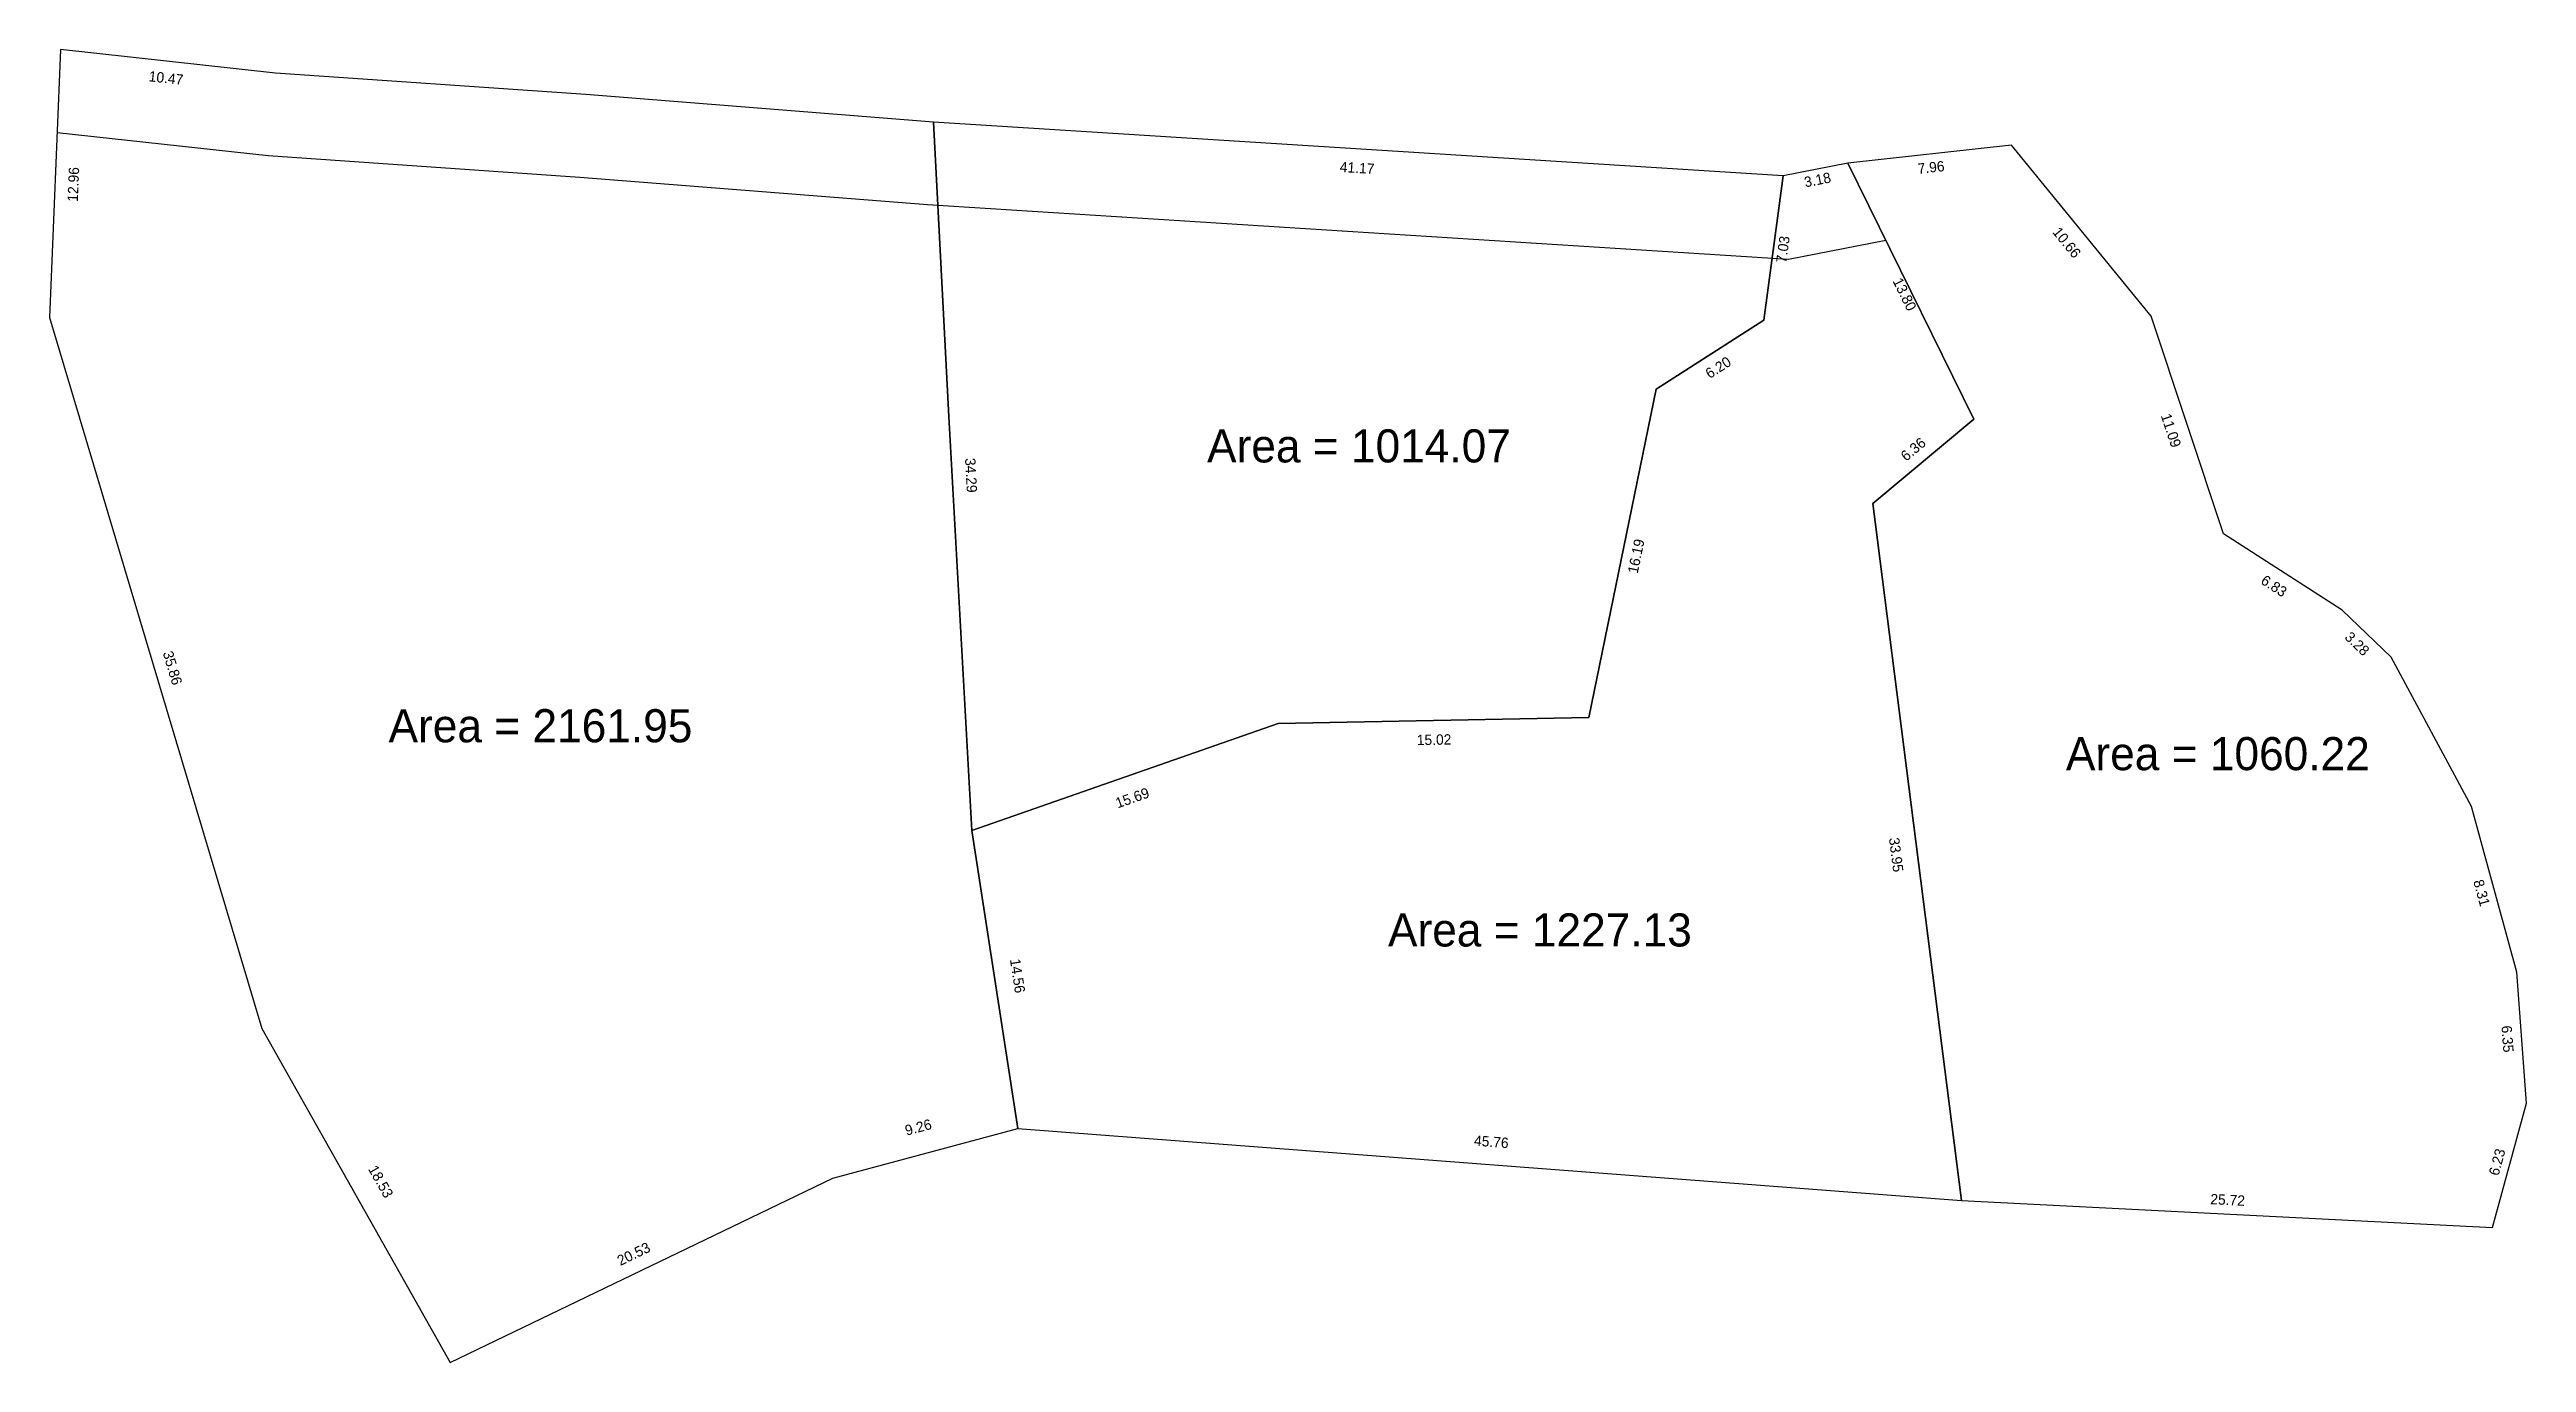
# Model space of a CAD drawing. Header units: inches. Extents: x -4 to 116, y 0 to 167.
# Drawn here: x -3.5 to 116.2, y 103.2 to 166.6 of the extents above; entities that cross this region are included whole.
import ezdxf

# ---------------------------------------------------------------- set-up
doc = ezdxf.new("R2010")
doc.units = ezdxf.units.IN
doc.header["$MEASUREMENT"] = 0
doc.layers.get('0').update_dxf_attribs({"true_color": 0xe7f0ff})
doc.dimstyles.get("Standard").update_dxf_attribs({"dimtxt": 0.5, "dimasz": 0.18, "dimexe": 0.18, "dimexo": 0.0625, "dimgap": 0.09, "dimtad": 0, "dimzin": 0, "dimdsep": 46, "dimtxsty": 'Standard', "dimcen": 0.09, "dimse1": 1, "dimse2": 1, "dimsd1": 1, "dimsd2": 1, "dimadec": 0, "dimazin": 0, "dimtfac": 1, "dimtofl": 0, "dimtmove": 0, "dimatfit": 3, "dimfxl": 1, "dimtolj": 1, "dimtzin": 0, "dimarcsym": 0})

msp = doc.modelspace()

# ---------------------------------------------------------------- texts
at = {"color": 1, "char_height": 1.6, "width": 16.02188, "attachment_point": 1}
for s, insert in [('Area = 1014.07', (52.443, 148.283)), ('Area = 2161.95', (12.867, 134.758)), ('Area = 1060.22', (93.97, 133.409)), ('Area = 1227.13', (61.191, 124.889))]:
    msp.add_mtext(s, dxfattribs=dict(at, insert=insert))

# ---------------------------------------------------------------- blocks, each defined once
blk = doc.blocks.new('*D61')
at = {"layer": 'Defpoints', "color": 0, "transparency": 16777216}
for p in [(80.3, 160.53), (83.42, 161.14), (83.52, 160.64)]:
    blk.add_point(p, dxfattribs=at)
at = {"color": 0, "transparency": 16777216, "insert": (81.96, 160.34), "char_height": 0.5, "attachment_point": 5, "rotation": 11.091}
blk.add_mtext('\\A1;3.18', dxfattribs=at)
blk = doc.blocks.new('*D62')
at = {"layer": 'Defpoints', "color": 0, "transparency": 16777216}
for p in [(80.3, 160.53), (79.37, 153.56), (79.83, 153.5)]:
    blk.add_point(p, dxfattribs=at)
at = {"color": 0, "transparency": 16777216, "insert": (80.29, 156.98), "char_height": 0.5, "attachment_point": 5, "rotation": 82.3941}
blk.add_mtext('\\A1;7.03', dxfattribs=at)
blk = doc.blocks.new('*D63')
at = {"layer": 'Defpoints', "color": 0, "transparency": 16777216}
for p in [(79.37, 153.56), (74.15, 150.22), (74.55, 149.59)]:
    blk.add_point(p, dxfattribs=at)
at = {"color": 0, "transparency": 16777216, "insert": (77.16, 151.27), "char_height": 0.5, "attachment_point": 5, "rotation": 32.6435}
blk.add_mtext('\\A1;6.20', dxfattribs=at)
blk = doc.blocks.new('*D64')
at = {"layer": 'Defpoints', "color": 0, "transparency": 16777216}
for p in [(89.52, 148.77), (84.14, 145.28), (84.63, 144.69)]:
    blk.add_point(p, dxfattribs=at)
at = {"color": 0, "transparency": 16777216, "insert": (86.59, 147.32), "char_height": 0.5, "attachment_point": 5, "rotation": 39.7975}
blk.add_mtext('\\A1;6.36', dxfattribs=at)
blk = doc.blocks.new('*D59')
at = {"layer": 'Defpoints', "color": 0, "transparency": 16777216}
for p in [(83.13, 161), (83.42, 161.14), (89.52, 148.77)]:
    blk.add_point(p, dxfattribs=at)
at = {"color": 0, "transparency": 16777216, "insert": (86.17, 154.81), "char_height": 0.5, "attachment_point": 5, "rotation": 296.2308}
blk.add_mtext('\\A1;13.80', dxfattribs=at)
blk = doc.blocks.new('*D65')
at = {"layer": 'Defpoints', "color": 0, "transparency": 16777216}
for p in [(84.63, 144.69), (87.9, 110.88), (88.91, 111.01)]:
    blk.add_point(p, dxfattribs=at)
at = {"color": 0, "transparency": 16777216, "insert": (85.76, 127.72), "char_height": 0.5, "attachment_point": 5, "rotation": 277.2452}
blk.add_mtext('\\A1;33.95', dxfattribs=at)
blk = doc.blocks.new('*D66')
at = {"layer": 'Defpoints', "color": 0, "transparency": 16777216}
for p in [(43.37, 115.59), (43.29, 114.5), (88.91, 111.01)]:
    blk.add_point(p, dxfattribs=at)
at = {"color": 0, "transparency": 16777216, "insert": (66.19, 113.85), "char_height": 0.5, "attachment_point": 5, "rotation": 355.6284}
blk.add_mtext('\\A1;45.76', dxfattribs=at)
blk = doc.blocks.new('*D67')
at = {"layer": 'Defpoints', "color": 0, "transparency": 16777216}
for p in [(41.07, 128.89), (43.29, 114.5), (44.39, 114.67)]:
    blk.add_point(p, dxfattribs=at)
at = {"color": 0, "transparency": 16777216, "insert": (43.28, 121.87), "char_height": 0.5, "attachment_point": 5, "rotation": 278.7438}
blk.add_mtext('\\A1;14.56', dxfattribs=at)
blk = doc.blocks.new('*D68')
at = {"layer": 'Defpoints', "color": 0, "transparency": 16777216}
for p in [(55.89, 134.07), (56.24, 133.06), (41.07, 128.89)]:
    blk.add_point(p, dxfattribs=at)
at = {"color": 0, "transparency": 16777216, "insert": (48.83, 130.47), "char_height": 0.5, "attachment_point": 5, "rotation": 19.2583}
blk.add_mtext('\\A1;15.69', dxfattribs=at)
blk = doc.blocks.new('*D69')
at = {"layer": 'Defpoints', "color": 0, "transparency": 16777216}
for p in [(70.91, 134.36), (55.89, 134.07), (70.93, 133.42)]:
    blk.add_point(p, dxfattribs=at)
at = {"color": 0, "transparency": 16777216, "insert": (63.42, 133.28), "char_height": 0.5, "attachment_point": 5, "rotation": 1.0984}
blk.add_mtext('\\A1;15.02', dxfattribs=at)
blk = doc.blocks.new('*D70')
at = {"layer": 'Defpoints', "color": 0, "transparency": 16777216}
for p in [(74.15, 150.22), (74.81, 150.08), (70.91, 134.36)]:
    blk.add_point(p, dxfattribs=at)
at = {"color": 0, "transparency": 16777216, "insert": (73.19, 142.15), "char_height": 0.5, "attachment_point": 5, "rotation": 78.4325}
blk.add_mtext('\\A1;16.19', dxfattribs=at)
blk = doc.blocks.new('*D71')
at = {"layer": 'Defpoints', "color": 0, "transparency": 16777216}
for p in [(91.34, 162.01), (98.08, 153.76), (97.39, 153.19)]:
    blk.add_point(p, dxfattribs=at)
at = {"color": 0, "transparency": 16777216, "insert": (94.01, 157.31), "char_height": 0.5, "attachment_point": 5, "rotation": 309.2573}
blk.add_mtext('\\A1;10.66', dxfattribs=at)
blk = doc.blocks.new('*D72')
at = {"layer": 'Defpoints', "color": 0, "transparency": 16777216}
for p in [(91.34, 162.01), (83.42, 161.14), (91.41, 161.38)]:
    blk.add_point(p, dxfattribs=at)
at = {"color": 0, "transparency": 16777216, "insert": (87.45, 160.94), "char_height": 0.5, "attachment_point": 5, "rotation": 6.2742}
blk.add_mtext('\\A1;7.96', dxfattribs=at)
blk = doc.blocks.new('*D73')
at = {"layer": 'Defpoints', "color": 0, "transparency": 16777216}
for p in [(98.08, 153.76), (100.8, 142.98), (101.59, 143.24)]:
    blk.add_point(p, dxfattribs=at)
at = {"color": 0, "transparency": 16777216, "insert": (99.05, 148.23), "char_height": 0.5, "attachment_point": 5, "rotation": 288.4202}
blk.add_mtext('\\A1;11.09', dxfattribs=at)
blk = doc.blocks.new('*D74')
at = {"layer": 'Defpoints', "color": 0, "transparency": 16777216}
for p in [(101.59, 143.24), (107.33, 139.54), (106.9, 138.87)]:
    blk.add_point(p, dxfattribs=at)
at = {"color": 0, "transparency": 16777216, "insert": (104.03, 140.71), "char_height": 0.5, "attachment_point": 5, "rotation": 327.2708}
blk.add_mtext('\\A1;6.83', dxfattribs=at)
blk = doc.blocks.new('*D75')
at = {"layer": 'Defpoints', "color": 0, "transparency": 16777216}
for p in [(107.33, 139.54), (109.23, 136.79), (109.7, 137.28)]:
    blk.add_point(p, dxfattribs=at)
at = {"color": 0, "transparency": 16777216, "insert": (108.05, 137.92), "char_height": 0.5, "attachment_point": 5, "rotation": 316.2604}
blk.add_mtext('\\A1;3.28', dxfattribs=at)
blk = doc.blocks.new('*D77')
at = {"layer": 'Defpoints', "color": 0, "transparency": 16777216}
for p in [(113.58, 130.06), (115.16, 121.88), (115.76, 122.04)]:
    blk.add_point(p, dxfattribs=at)
at = {"color": 0, "transparency": 16777216, "insert": (114.07, 125.88), "char_height": 0.5, "attachment_point": 5, "rotation": 285.2539}
blk.add_mtext('\\A1;8.31', dxfattribs=at)
blk = doc.blocks.new('*D78')
at = {"layer": 'Defpoints', "color": 0, "transparency": 16777216}
for p in [(115.76, 122.04), (115.56, 115.66), (116.24, 115.71)]:
    blk.add_point(p, dxfattribs=at)
at = {"color": 0, "transparency": 16777216, "insert": (115.32, 118.82), "char_height": 0.5, "attachment_point": 5, "rotation": 274.2727}
blk.add_mtext('\\A1;6.35', dxfattribs=at)
blk = doc.blocks.new('*D79')
at = {"layer": 'Defpoints', "color": 0, "transparency": 16777216}
for p in [(116.24, 115.71), (114, 109.86), (114.6, 109.7)]:
    blk.add_point(p, dxfattribs=at)
at = {"color": 0, "transparency": 16777216, "insert": (114.82, 112.87), "char_height": 0.5, "attachment_point": 5, "rotation": 74.7586}
blk.add_mtext('\\A1;6.23', dxfattribs=at)
blk = doc.blocks.new('*D80')
at = {"layer": 'Defpoints', "color": 0, "transparency": 16777216}
for p in [(88.95, 111.7), (88.91, 111.01), (114.6, 109.7)]:
    blk.add_point(p, dxfattribs=at)
at = {"color": 0, "transparency": 16777216, "insert": (101.79, 111.04), "char_height": 0.5, "attachment_point": 5, "rotation": 357.0782}
blk.add_mtext('\\A1;25.72', dxfattribs=at)
blk = doc.blocks.new('*D81')
at = {"layer": 'Defpoints', "color": 0, "transparency": 16777216}
for p in [(43.29, 114.5), (34.01, 113.35), (34.34, 112.1)]:
    blk.add_point(p, dxfattribs=at)
at = {"color": 0, "transparency": 16777216, "insert": (38.48, 114.55), "char_height": 0.5, "attachment_point": 5, "rotation": 15.0191}
blk.add_mtext('\\A1;9.26', dxfattribs=at)
blk = doc.blocks.new('*D82')
at = {"layer": 'Defpoints', "color": 0, "transparency": 16777216}
for p in [(34.34, 112.1), (15.47, 103.97), (15.85, 103.19)]:
    blk.add_point(p, dxfattribs=at)
at = {"color": 0, "transparency": 16777216, "insert": (24.72, 108.43), "char_height": 0.5, "attachment_point": 5, "rotation": 25.7264}
blk.add_mtext('\\A1;20.53', dxfattribs=at)
blk = doc.blocks.new('*D83')
at = {"layer": 'Defpoints', "color": 0, "transparency": 16777216}
for p in [(7.93, 120), (6.73, 119.32), (15.85, 103.19)]:
    blk.add_point(p, dxfattribs=at)
at = {"color": 0, "transparency": 16777216, "insert": (12.49, 111.93), "char_height": 0.5, "attachment_point": 5, "rotation": 299.458}
blk.add_mtext('\\A1;18.53', dxfattribs=at)
blk = doc.blocks.new('*D84')
at = {"layer": 'Defpoints', "color": 0, "transparency": 16777216}
for p in [(-3.52, 153.68), (-2.7, 153.93), (6.73, 119.32)]:
    blk.add_point(p, dxfattribs=at)
at = {"color": 0, "transparency": 16777216, "insert": (2.42, 136.75), "char_height": 0.5, "attachment_point": 5, "rotation": 286.6209}
blk.add_mtext('\\A1;35.86', dxfattribs=at)
blk = doc.blocks.new('*D85')
at = {"layer": 'Defpoints', "color": 0, "transparency": 16777216}
for p in [(39.22, 163.13), (41.07, 128.89), (41.96, 128.94)]:
    blk.add_point(p, dxfattribs=at)
at = {"color": 0, "transparency": 16777216, "insert": (41.03, 146.06), "char_height": 0.5, "attachment_point": 5, "rotation": 273.1081}
blk.add_mtext('\\A1;34.29', dxfattribs=at)
blk = doc.blocks.new('*D86')
at = {"layer": 'Defpoints', "color": 0, "transparency": 16777216}
for p in [(39.22, 163.13), (80.3, 160.53), (80.24, 159.62)]:
    blk.add_point(p, dxfattribs=at)
at = {"color": 0, "transparency": 16777216, "insert": (59.7, 160.92), "char_height": 0.5, "attachment_point": 5, "rotation": 356.379}
blk.add_mtext('\\A1;41.17', dxfattribs=at)
blk = doc.blocks.new('*D87')
at = {"layer": 'Defpoints', "color": 0, "transparency": 16777216}
for p in [(-3, 166.64), (7.41, 165.5), (7.32, 164.69)]:
    blk.add_point(p, dxfattribs=at)
at = {"color": 0, "transparency": 16777216, "insert": (2.11, 165.26), "char_height": 0.5, "attachment_point": 5, "rotation": 353.7656}
blk.add_mtext('\\A1;10.47', dxfattribs=at)
blk = doc.blocks.new('*D88')
at = {"layer": 'Defpoints', "color": 0, "transparency": 16777216}
for p in [(-3, 166.64), (-3.52, 153.68), (-2.64, 153.65)]:
    blk.add_point(p, dxfattribs=at)
at = {"color": 0, "transparency": 16777216, "insert": (-2.37, 160.12), "char_height": 0.5, "attachment_point": 5, "rotation": 87.6878}
blk.add_mtext('\\A1;12.96', dxfattribs=at)

# ---------------------------------------------------------------- dimensions: what is measured, and where the dimension line sits
at = {"color": 0}
for p1, p2, distance, picture, middle in [((-3.001, 166.637), (-3.524, 153.684), 0.89, '*D88', (-2.374, 160.124)), ((-3.001, 166.637), (7.407, 165.5), -0.816, '*D87', (2.114, 165.257)), ((39.216, 163.131), (41.075, 128.895), 0.885, '*D85', (41.028, 146.061)), ((39.216, 163.131), (80.302, 160.531), -0.909, '*D86', (59.701, 160.923)), ((83.424, 161.143), (91.337, 162.013), -0.64, '*D72', (87.45, 160.941)), ((91.337, 162.013), (98.085, 153.756), -0.901, '*D71', (94.013, 157.314)), ((80.302, 160.531), (79.371, 153.559), 0.462, '*D62', (80.294, 156.983)), ((80.302, 160.531), (83.424, 161.143), -0.507, '*D61', (81.96, 160.339)), ((89.522, 148.767), (83.424, 161.143), 0.332, '*D59', (86.175, 154.808)), ((6.734, 119.32), (-3.524, 153.684), -0.856, '*D84', (2.425, 136.746)), ((79.371, 153.559), (74.154, 150.217), 0.739, '*D63', (77.161, 151.265)), ((98.085, 153.756), (101.588, 143.238), -0.831, '*D73', (99.048, 148.234)), ((70.908, 134.358), (74.154, 150.217), -0.673, '*D70', (73.19, 142.152)), ((89.522, 148.767), (84.633, 144.694), -0.763, '*D64', (86.589, 147.316)), ((84.633, 144.694), (88.915, 111.012), -1.022, '*D65', (85.759, 127.724)), ((101.588, 143.238), (107.334, 139.545), -0.805, '*D74', (104.026, 140.714)), ((107.334, 139.545), (109.703, 137.278), -0.68, '*D75', (108.048, 137.92)), ((55.887, 134.07), (70.908, 134.358), -0.937, '*D69', (63.415, 133.277)), ((41.075, 128.895), (55.887, 134.07), -1.074, '*D68', (48.835, 130.468)), ((113.579, 130.056), (115.765, 122.04), -0.625, '*D77', (114.069, 125.883)), ((41.075, 128.895), (43.289, 114.5), 1.11, '*D67', (43.278, 121.866)), ((115.765, 122.04), (116.238, 115.709), -0.681, '*D78', (115.322, 118.823)), ((15.846, 103.187), (6.734, 119.32), -1.376, '*D83', (12.488, 111.93)), ((43.289, 114.5), (34.344, 112.1), -1.291, '*D81', (38.482, 114.546)), ((88.915, 111.012), (43.289, 114.5), -1.096, '*D66', (66.185, 113.849)), ((116.238, 115.709), (114.601, 109.701), -0.623, '*D79', (114.818, 112.868)), ((34.344, 112.1), (15.846, 103.187), -0.872, '*D82', (24.716, 108.428)), ((114.601, 109.701), (88.915, 111.012), -0.69, '*D80', (101.793, 111.045))]:
    dim = msp.add_aligned_dim(p1=p1, p2=p2, distance=distance, dimstyle='Standard', dxfattribs=at)
    dim.commit()
    dim.dimension.update_dxf_attribs({"geometry": picture, "text_midpoint": middle})

# ---------------------------------------------------------------- linework, layer by layer
at = {"color": 1}
for points in [[(39.216, 163.131), (22.407, 164.467), (7.407, 165.5), (-3.001, 166.637), (-3.524, 153.684), (6.734, 119.32), (15.846, 103.187), (34.344, 112.1), (43.289, 114.5), (88.915, 111.012), (114.601, 109.701), (116.238, 115.709), (115.765, 122.04), (113.579, 130.056), (109.703, 137.278), (107.334, 139.545), (101.588, 143.238), (98.085, 153.756), (91.337, 162.013), (83.424, 161.143), (80.302, 160.531), (39.216, 163.131)], [(41.075, 128.895), (39.957, 148.903), (39.216, 163.131), (22.407, 164.467), (7.407, 165.5), (-3.001, 166.637), (-3.524, 153.684), (6.734, 119.32), (15.846, 103.187), (34.344, 112.1), (43.289, 114.5)], [(74.154, 150.217), (79.371, 153.559), (80.302, 160.531), (39.216, 163.131), (39.957, 148.903), (41.075, 128.895), (55.887, 134.07), (70.908, 134.358)], [(113.579, 130.056), (109.703, 137.278), (107.334, 139.545), (101.588, 143.238), (98.085, 153.756), (91.337, 162.013), (83.424, 161.143), (89.522, 148.767), (84.633, 144.694), (88.915, 111.012), (114.601, 109.701), (116.238, 115.709), (115.765, 122.04)], [(84.633, 144.694), (89.522, 148.767), (83.424, 161.143), (80.302, 160.531), (79.371, 153.559), (74.154, 150.217), (70.908, 134.358), (55.887, 134.07), (41.075, 128.895), (43.289, 114.5), (88.915, 111.012)]]:
    msp.add_lwpolyline(points, close=True, dxfattribs=at)
for points in [[(39.216, 163.131), (39.957, 148.903), (41.075, 128.895), (43.289, 114.5)], [(83.424, 161.143), (80.302, 160.531), (79.371, 153.559), (74.154, 150.217), (70.908, 134.358), (55.887, 134.07)], [(83.424, 161.143), (89.522, 148.767), (84.633, 144.694), (88.915, 111.012)], [(55.887, 134.07), (41.075, 128.895)]]:
    msp.add_lwpolyline(points, dxfattribs=at)
at = {"color": 0}
msp.add_lwpolyline([(-3.163, 162.63), (7.052, 161.515), (22.111, 160.477), (38.931, 159.141), (80.564, 156.506), (85.255, 157.425)], dxfattribs=at)

msp.set_redraw_order([(e.dxf.handle, doc.entitydb.next_handle()) for e in msp.query("TEXT MTEXT ATTDEF DIMENSION ARC_DIMENSION")])  # texts and dimensions are drawn at this point

doc.saveas('drawing.dxf')
